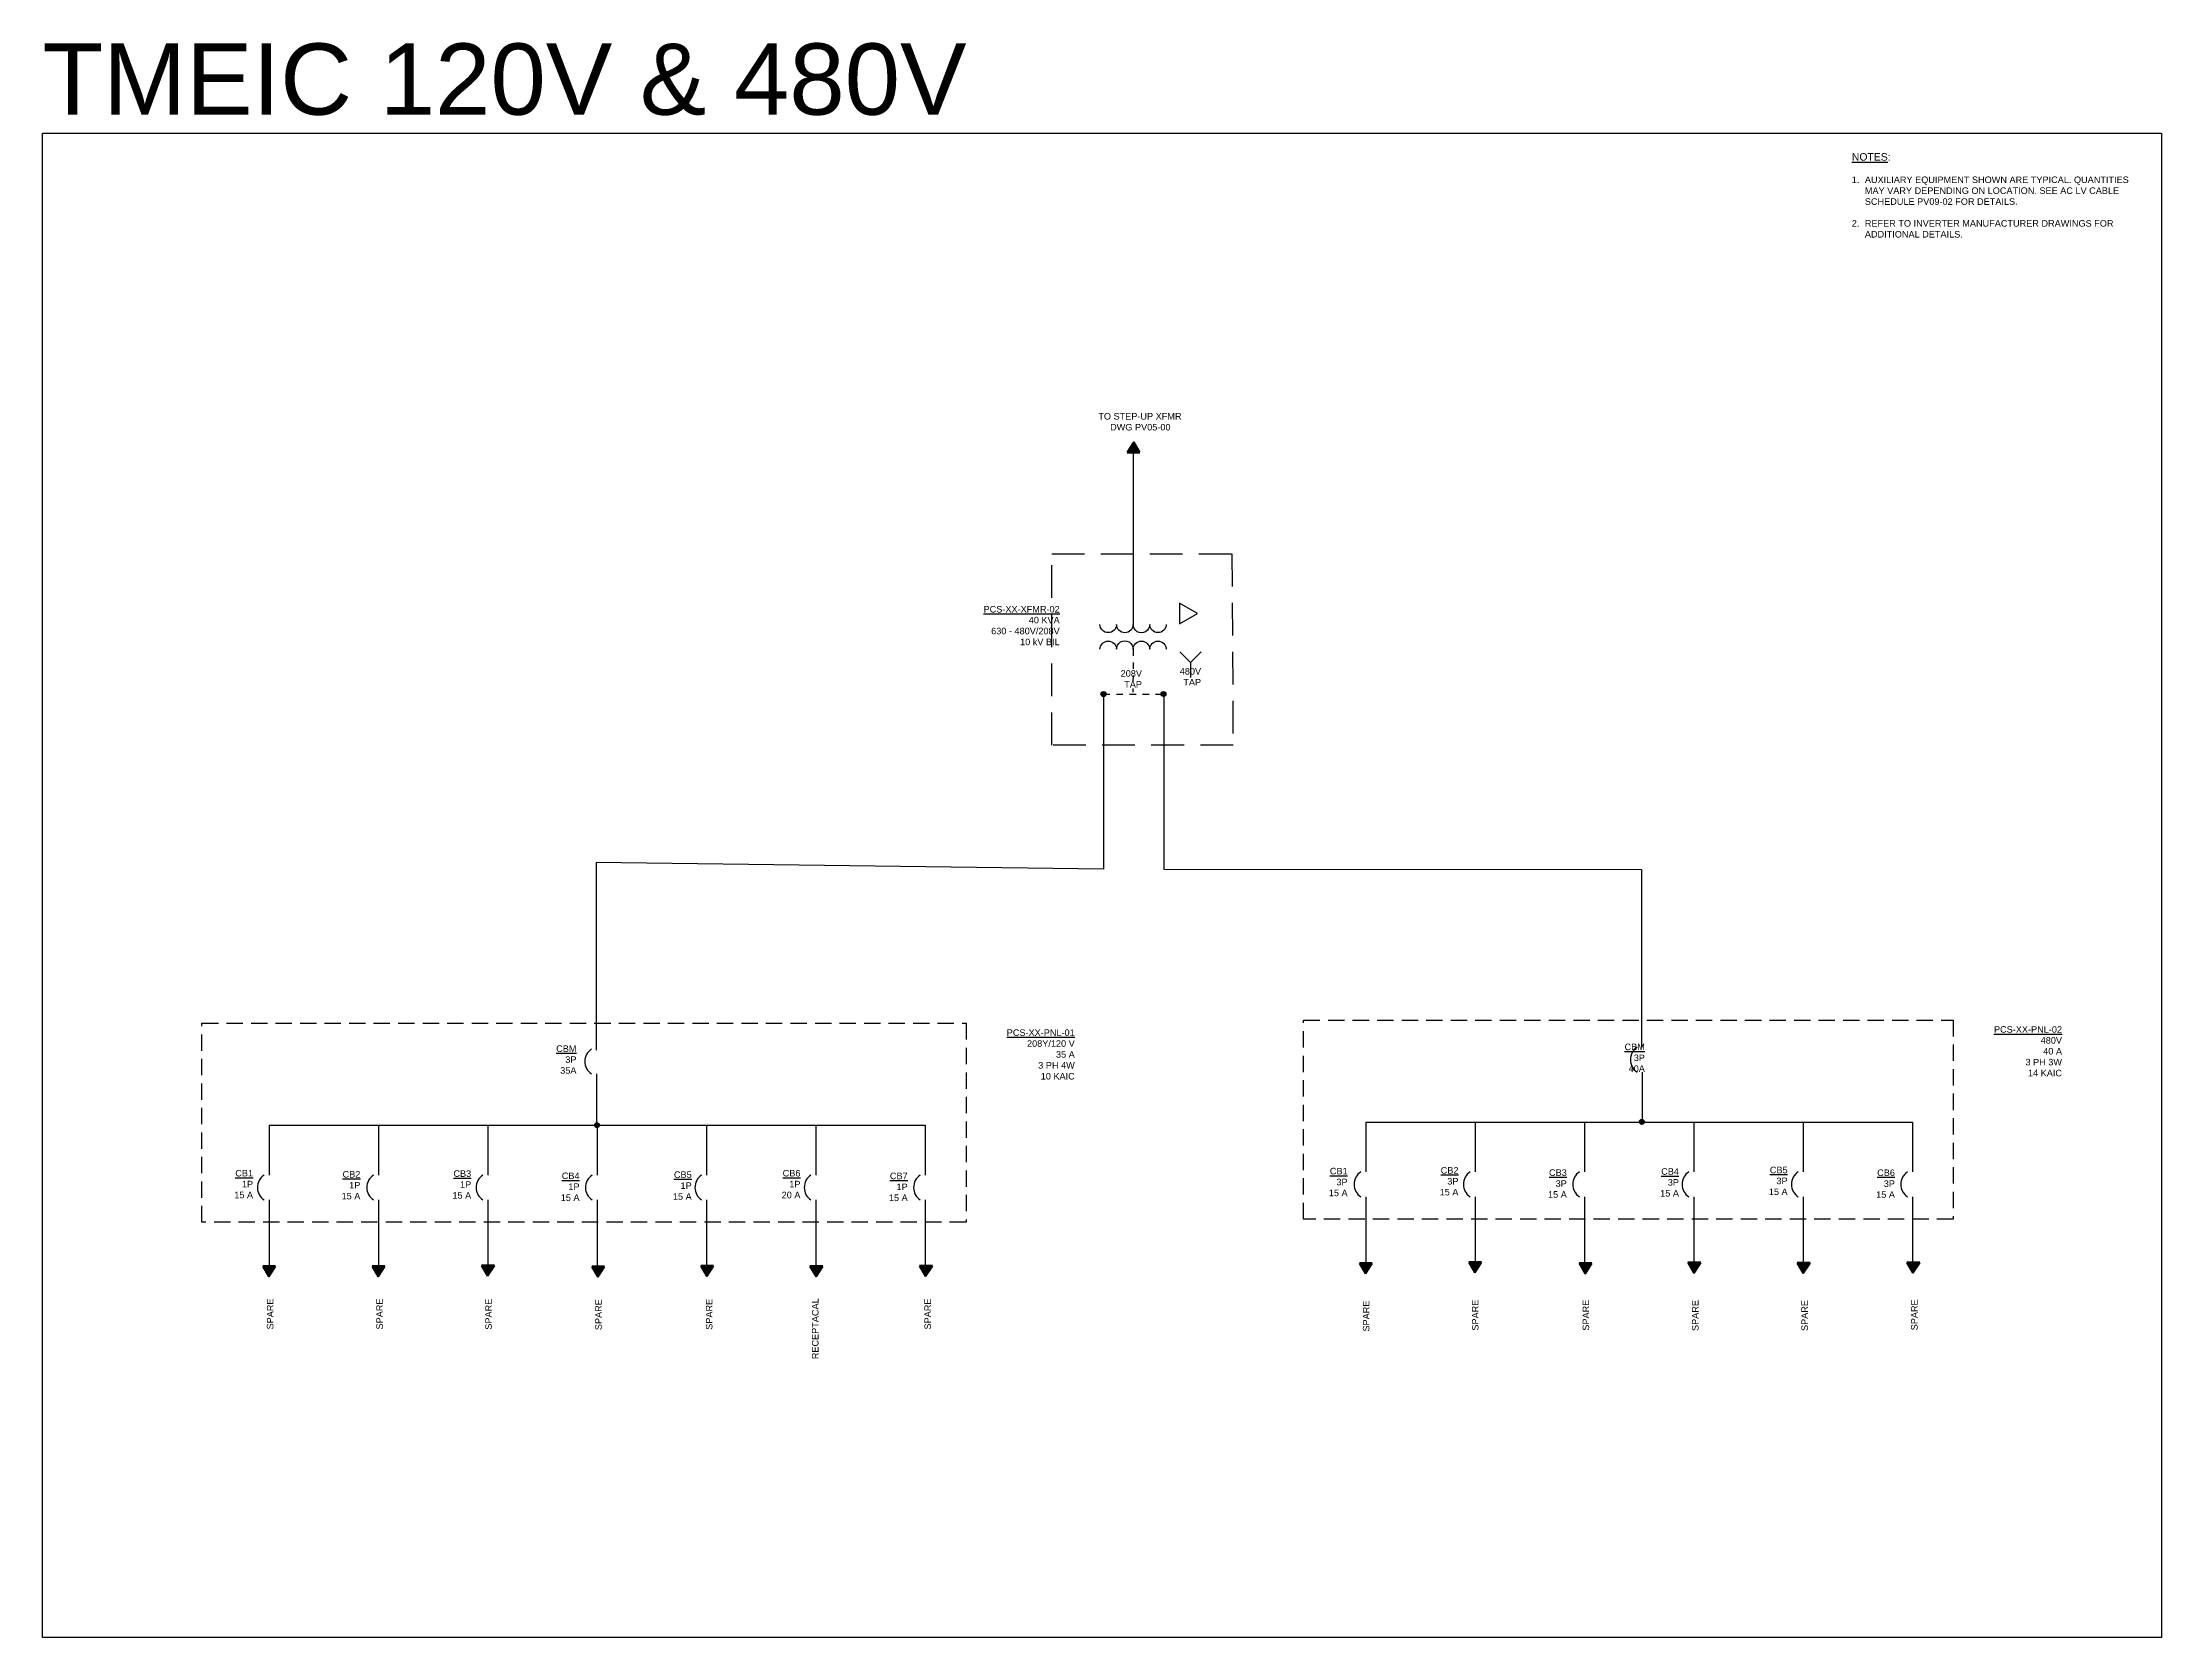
# Model space of a CAD drawing. Header units: inches. Extents: x -18 to 99, y -244 to 24.
# Drawn here: x 66.03 to 98.43, y -215.52 to -191.12 of the extents above; entities that cross this region are included whole.
import ezdxf

# ---------------------------------------------------------------- set-up
doc = ezdxf.new("R2010")
doc.units = ezdxf.units.IN
doc.header["$MEASUREMENT"] = 0
for name, pattern in [('DASHED', [0.75, 0.5, -0.25]), ('DASHED2', [0.375, 0.25, -0.125]), ('HIDDEN4', [0.0935, 0.0625, -0.031])]:
    doc.linetypes.add(name, pattern=pattern)
for name, color, linetype in [('E-1LIN', 4, 'Continuous'), ('E-CABL', 133, 'HIDDEN4'), ('E-ELEC-BRDR', 173, 'DASHED2'), ('E-LV-BUS', 32, 'Continuous'), ('E-LV-EQUP', 211, 'Continuous'), ('G-ANNO-TEXT', 1, 'Continuous')]:
    doc.layers.add(name, color=color, linetype=linetype)
doc.layers.add('G-NPLT', color=67, linetype='Continuous', plot=False)
doc.layers.add('PV-PCS BOUNDARY', color=224, linetype='DASHED2', lineweight=90)
doc.styles.add('NEI-A', font='arial.ttf')

msp = doc.modelspace()

# ---------------------------------------------------------------- texts
at = {"layer": 'G-ANNO-TEXT', "char_height": 0.1, "attachment_point": 1, "style": 'NEI-A'}
for s, width, gutter_width, heights, insert in [('\\A1;{\\H1.1429x;\\LNOTES\\l:\\P}\\P\\pi-0.2,l0.2,t0.2;1.^IAUXILIARY EQUIPMENT SHOWN ARE TYPICAL. QUANTITIES MAY VARY DEPENDING ON LOCATION. SEE AC LV CABLE SCHEDULE PV09-02 FOR DETAILS.\\P\\pi0,l0,tz;\\P\\pi-0.2,l0.2,t0.2;2.^IREFER TO INVERTER MANUFACTURER DRAWINGS FOR ADDITIONAL DETAILS. ', 4.48526, 0.547, [8.739], (93.696, -192.816)), ('\\pi0.06225;TO STEP-UP XFMR  \\P\\pi0.24295;DWG PV05-00', 1.39231, 0.5, [0], (82.111, -196.791))]:
    msp.add_mtext_dynamic_manual_height_columns(s, width=width, gutter_width=gutter_width, heights=heights, dxfattribs=dict(at, insert=insert))
at = {"layer": 'G-ANNO-TEXT', "char_height": 0.1, "attachment_point": 6, "style": 'NEI-A'}
for s, insert, width in [('\\A1;{\\LPCS-XX-XFMR-02\\P}40 KVA\\P630 - 480V/208V\\P10 kV BIL ', (81.583, -200.043), 2.23358), ('208V \\PTAP', (82.841, -200.858), 1.19313), ('480V \\PTAP', (83.745, -200.825), 1.19313), ('{\\LPCS-XX-PNL-01}\\P208Y/120 V\\P35 A\\P3 PH 4W\\P10 KAIC', (81.813, -206.603), 2.08734), ('{\\LCBM}\\P3P\\P40A', (90.532, -206.654), 1.19313), ('{\\LPCS-XX-PNL-02}\\P480V\\P40 A\\P3 PH 3W\\P14 KAIC', (96.911, -206.554), 2.08734), ('{\\LCBM}\\P3P\\P35A', (74.193, -206.681), 1.19313), ('{\\LCB1}\\P1P\\P15 A', (69.247, -208.586), 0.55975), ('{\\LCB2}\\P1P\\P15 A', (70.888, -208.603), 0.55975), ('{\\LCB3}\\P1P\\P15 A', (72.583, -208.592), 0.55975), ('{\\LCB5}\\P1P\\P15 A', (75.955, -208.609), 0.55975), ('{\\LCB6}\\P1P\\P20 A', (77.618, -208.586), 0.55975), ('{\\LCB1}\\P3P\\P15 A', (85.986, -208.554), 0.55975), ('{\\LCB2}\\P3P\\P15 A', (87.681, -208.543), 0.55975), ('{\\LCB3}\\P3P\\P15 A', (89.338, -208.577), 0.55975), ('{\\LCB4}\\P3P\\P15 A', (91.053, -208.56), 0.55975), ('{\\LCB5}\\P3P\\P15 A', (92.715, -208.537), 0.55975), ('{\\LCB6}\\P3P\\P15 A', (94.356, -208.579), 0.55975), ('{\\LCB4}\\P1P\\P15 A', (74.24, -208.626), 0.55975), ('{\\LCB7}\\P1P\\P15 A', (79.258, -208.628), 0.55975)]:
    msp.add_mtext(s, dxfattribs=dict(at, insert=insert, width=width))
at = {"layer": 'G-ANNO-TEXT', "char_height": 0.1, "width": 1.29029, "attachment_point": 4, "rotation": 90, "style": 'NEI-A'}
for s, insert in [('\\A1;SPARE', (69.509, -210.809)), ('\\A1;SPARE', (71.182, -210.809)), ('\\A1;SPARE', (72.849, -210.812)), ('\\A1;SPARE', (74.53, -210.819)), ('\\A1;SPARE', (76.223, -210.814)), ('\\A1;RECEPTACAL', (77.845, -211.264)), ('\\A1;SPARE', (79.565, -210.809)), ('\\A1;SPARE', (86.27, -210.841)), ('\\A1;SPARE', (87.938, -210.827)), ('\\A1;SPARE', (89.63, -210.827)), ('\\A1;SPARE', (91.303, -210.832)), ('\\A1;SPARE', (92.976, -210.832)), ('\\A1;SPARE', (94.654, -210.822))]:
    msp.add_mtext(s, dxfattribs=dict(at, insert=insert))
at = {"layer": 'G-NPLT', "insert": (66.025, -191.138), "char_height": 1.08999, "attachment_point": 1, "style": 'NEI-A'}
msp.add_mtext_dynamic_manual_height_columns('TMEIC 120V & 480V', width=16.51038, gutter_width=5.45, heights=[0], dxfattribs=at)

# ---------------------------------------------------------------- blocks, each defined once
blk = doc.blocks.new('ARROW')
h = blk.add_hatch()
h.set_pattern_fill('ANSI31', color=256)
h.paths.add_polyline_path([(0, 0), (-0.074, -0.114), (0.066, -0.114)])
h = blk.add_hatch(color=256)
h.dxf.hatch_style = 1
h.paths.add_polyline_path([(0, 0), (-0.074, -0.114), (0.066, -0.114)])
blk.add_lwpolyline([(0, 0), (-0.074, -0.114), (0.066, -0.114), (0, 0)], close=True)
blk = doc.blocks.new('SCHEMATIC - CONNECTION DOT')
h = blk.add_hatch(color=0)
edge = h.paths.add_edge_path()
edge.add_arc((0, 0), 0.025, 0, 360)
at = {"color": 0}
blk.add_circle((0, 0), 0.025, dxfattribs=at)

# ---------------------------------------------------------------- linework, layer by layer
at = {"layer": 'E-1LIN', "linetype": 'Continuous'}
msp.add_lwpolyline([(83.414, -199.699), (83.414, -200.016), (83.689, -199.857)], close=True, dxfattribs=at)
for points in [[(83.212, -200.024, -1), (82.959, -200.024, -1.018893), (82.706, -200.024, -1), (82.452, -200.024, -1), (82.199, -200.024, 1.693145)], [(82.199, -200.405, -1), (82.452, -200.405, -1.018893), (82.706, -200.405, -1), (82.959, -200.405, -1), (83.212, -200.405, 1.693145)]]:
    msp.add_lwpolyline(points, format="xyb", dxfattribs=at)
for points in [[(83.422, -200.445), (83.584, -200.606), (83.745, -200.445)], [(83.584, -200.606), (83.584, -200.835)]]:
    msp.add_lwpolyline(points, dxfattribs=at)
at = {"layer": 'E-CABL', "flags": 128}
for points in [[(82.706, -200.405), (82.703, -201.061)], [(82.25, -201.093), (83.159, -201.091)]]:
    msp.add_lwpolyline(points, dxfattribs=at)
at = {"layer": 'E-ELEC-BRDR', "linetype": 'DASHED'}
msp.add_lwpolyline([(81.46, -198.945), (84.217, -198.945), (84.234, -201.87), (81.46, -201.87)], close=True, dxfattribs=at)
at = {"layer": 'E-ELEC-BRDR'}
for points in [[(85.313, -206.077), (95.248, -206.077), (95.248, -209.121), (85.313, -209.121)], [(68.466, -206.126), (80.15, -206.126), (80.15, -209.17), (68.466, -209.17)]]:
    msp.add_lwpolyline(points, close=True, dxfattribs=at)
at = {"layer": 'E-LV-BUS'}
for points in [[(82.706, -197.363), (82.706, -200.024)], [(82.251, -201.103), (82.251, -203.766), (74.495, -203.667)], [(83.176, -201.098), (83.176, -203.767)], [(74.495, -203.667), (74.495, -206.538)], [(83.176, -203.767), (90.482, -203.773)], [(90.482, -203.773), (90.479, -206.496)], [(74.499, -206.9), (74.499, -207.699)], [(90.488, -206.873), (90.488, -207.672)], [(69.492, -207.686), (79.526, -207.686)], [(69.492, -207.686), (69.492, -208.447)], [(71.165, -207.686), (71.165, -208.447)], [(72.837, -207.686), (72.837, -208.447)], [(74.509, -207.686), (74.509, -208.447)], [(76.182, -207.686), (76.182, -208.447)], [(77.854, -207.686), (77.854, -208.447)], [(79.526, -207.686), (79.526, -208.447)], [(86.262, -207.637), (94.624, -207.637)], [(86.262, -207.637), (86.262, -208.398)], [(87.935, -207.637), (87.935, -208.398)], [(89.607, -207.637), (89.607, -208.398)], [(91.279, -207.637), (91.279, -208.398)], [(92.952, -207.637), (92.952, -208.398)], [(94.624, -207.637), (94.624, -208.398)], [(69.492, -208.828), (69.492, -209.929)], [(71.165, -208.828), (71.165, -209.898)], [(72.837, -208.828), (72.837, -209.878)], [(74.509, -208.828), (74.509, -209.898)], [(76.182, -208.828), (76.182, -209.986)], [(77.854, -208.828), (77.854, -209.845)], [(79.526, -208.828), (79.526, -209.927)], [(86.262, -208.779), (86.262, -209.849)], [(87.935, -208.779), (87.935, -209.829)], [(89.607, -208.779), (89.607, -209.849)], [(91.279, -208.779), (91.279, -209.937)], [(92.952, -208.779), (92.952, -209.796)], [(94.624, -208.779), (94.624, -209.878)]]:
    msp.add_lwpolyline(points, dxfattribs=at)
at = {"layer": 'E-LV-EQUP'}
for centre in [(74.55, -206.709), (90.539, -206.682), (69.543, -208.638), (71.216, -208.638), (72.888, -208.638), (74.56, -208.638), (76.233, -208.638), (77.905, -208.638), (79.577, -208.638), (86.313, -208.589), (87.986, -208.589), (89.658, -208.589), (91.33, -208.589), (93.003, -208.589), (94.675, -208.589)]:
    msp.add_arc(centre, 0.229, 123.7664, 236.2336, dxfattribs=at)
at = {"layer": 'G-NPLT'}
msp.add_lwpolyline([(66.025, -192.512), (98.434, -192.512), (98.434, -215.522), (66.025, -215.522)], close=True, dxfattribs=at)

# ---------------------------------------------------------------- block references
at = {"layer": 'E-LV-BUS', "xscale": 1.522015678886754, "yscale": 1.522015678886754, "zscale": 1.522015678886754}
for p in [(82.252, -201.09), (83.17, -201.089), (74.507, -207.684), (90.486, -207.634)]:
    msp.add_blockref('SCHEMATIC - CONNECTION DOT', p, dxfattribs=at)
at = {"layer": 'PV-PCS BOUNDARY', "xscale": 1.39854621569094, "yscale": 1.39854621569094, "zscale": 1.39854621569094}
msp.add_blockref('ARROW', (82.716, -197.236), dxfattribs=at)
at = {"layer": 'PV-PCS BOUNDARY', "xscale": 1.39854621569094, "yscale": 1.39854621569094, "zscale": 1.39854621569094, "rotation": 180}
for p in [(69.489, -209.998), (71.161, -210.001), (72.834, -209.989), (74.52, -210.005), (76.185, -209.995), (77.856, -209.999), (79.533, -209.993), (86.259, -209.952), (87.932, -209.94), (89.618, -209.956), (91.283, -209.946), (92.954, -209.95), (94.631, -209.944)]:
    msp.add_blockref('ARROW', p, dxfattribs=at)

msp.set_redraw_order([(e.dxf.handle, doc.entitydb.next_handle()) for e in msp.query("TEXT MTEXT ATTDEF DIMENSION ARC_DIMENSION")])  # texts and dimensions are drawn at this point

doc.saveas('drawing.dxf')
